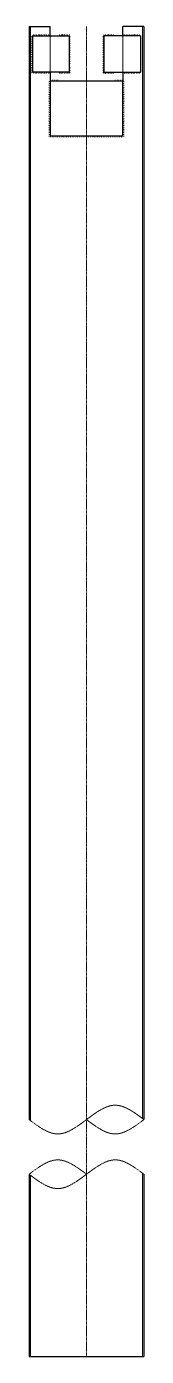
# Model space of a CAD drawing. Header units: millimetres. Extents: x 0 to 76984, y 0 to 13707.
# Drawn here: x 62326 to 62956, y 6407 to 13707 of the extents above; entities that cross this region are included whole.
import ezdxf

# ---------------------------------------------------------------- set-up
doc = ezdxf.new("R2010")
doc.units = ezdxf.units.MM
doc.linetypes.add('CENTER', pattern=[2, 1.25, -0.25, 0.25, -0.25])
doc.linetypes.add('DASHED', pattern=[0.75, 0.5, -0.25])
doc.layers.get('Defpoints').update_dxf_attribs({"color": 8})
for name, color, linetype, lineweight in [('1粗实线', 1, 'Continuous', 30), ('3中心线', 6, 'CENTER', 18), ('4虚线', 2, 'DASHED', 18), ('5标注', 3, 'Continuous', 13)]:
    doc.layers.add(name, color=color, linetype=linetype, lineweight=lineweight)

# ---------------------------------------------------------------- blocks, each defined once
blk = doc.blocks.new('φ630开槽柱头截断线钢管桩2block')
at = {"layer": '1粗实线'}
for p, q in [((-315, 300), (-315, -5700)), ((315, 300), (315, -5700)), ((-200, 50), (-200, 0)), ((200, 50), (200, 0)), ((-315, -6000), (-315, -7000)), ((315, -6000), (315, -7000)), ((-315, -7000), (315, -7000))]:
    blk.add_line(p, q, dxfattribs=at)
at = {"layer": '1粗实线', "lineweight": -3, "ltscale": 100}
for p, q in [((-315, 300), (-200, 300)), ((-200, 250), (-200, 300)), ((315, 300), (200, 300)), ((200, 250), (200, 300)), ((-295.5, 250), (-95.8, 250)), ((-295.5, 250), (-295.5, 50)), ((-95.8, 250), (-95.8, 50)), ((295.5, 250), (95.7, 250)), ((95.7, 250), (95.7, 50)), ((295.5, 250), (295.5, 50)), ((-95.8, 50), (-295.5, 50)), ((95.7, 50), (295.5, 50))]:
    blk.add_line(p, q, dxfattribs=at)
blk.add_lwpolyline([(200, 0), (-200, 0), (-200, -300), (200, -300)], close=True, dxfattribs=at)
at = {"layer": '3中心线'}
blk.add_line((0, 300), (0, -7000), dxfattribs=at)
at = {"layer": '4虚线'}
for p, q in [((-307, 300), (-307, -5706)), ((307, 300), (307, -5694)), ((-200, 250), (-200, 50)), ((200, 250), (200, 50)), ((-307, -6006), (-307, -7000)), ((307, -5994), (307, -7000))]:
    blk.add_line(p, q, dxfattribs=at)
for points in [[(-315, -5700), (-157.5, -5778.7), (0, -5700), (157.5, -5621.2), (315, -5700)], [(315, -5700), (157.5, -5778.7), (0, -5700)], [(315, -6000), (157.5, -5921.2), (0, -6000), (-157.5, -6078.7), (-315, -6000)], [(-315, -6000), (-157.5, -5921.2), (0, -6000)]]:
    blk.add_spline(points, degree=3, dxfattribs=at)
at = {"layer": '5标注'}
for p, q in [((-295.5, 250), (-302.4, 246)), ((-295.5, 240), (-302.4, 236)), ((-295.5, 230), (-302.4, 226)), ((-295.5, 220), (-302.4, 216)), ((-293.8, 250), (-289.8, 256.9)), ((-285, 250), (-281, 256.9)), ((-276.4, 250), (-272.4, 256.9)), ((-267.5, 250), (-263.5, 256.9)), ((-258.9, 250), (-254.9, 256.9)), ((-250.1, 250), (-246.1, 256.9)), ((-241.3, 250), (-237.3, 256.9)), ((-231.3, 250), (-227.3, 256.9)), ((-222.1, 250), (-218.1, 256.9)), ((-212.7, 250), (-208.7, 256.9)), ((-204.9, 250), (-200.9, 256.9)), ((-149.8, 250), (-145.8, 256.9)), ((-141.5, 250), (-137.5, 256.9)), ((-134.7, 250), (-130.7, 256.9)), ((-125.3, 250), (-121.3, 256.9)), ((-115.5, 250), (-111.5, 256.9)), ((-106.3, 250), (-102.3, 256.9)), ((-97.4, 250), (-93.4, 256.9)), ((-95.8, 250), (-88.8, 246)), ((-95.8, 240), (-88.8, 236)), ((-95.8, 230), (-88.8, 226)), ((-95.8, 220), (-88.8, 216)), ((95.7, 250), (88.8, 246)), ((95.7, 240), (88.8, 236)), ((95.7, 230), (88.8, 226)), ((95.7, 220), (88.8, 216)), ((99.3, 250), (95.3, 256.9)), ((108.7, 250), (104.7, 256.9)), ((117.4, 250), (113.4, 256.9)), ((125.3, 250), (121.3, 256.9)), ((133.4, 250), (129.4, 256.9)), ((141.5, 250), (137.5, 256.9)), ((149.4, 250), (145.4, 256.9)), ((204.5, 250), (200.5, 256.9)), ((212.4, 250), (208.4, 256.9)), ((221.3, 250), (217.3, 256.9)), ((231.3, 250), (227.3, 256.9)), ((240.4, 250), (236.4, 256.9)), ((248.7, 250), (244.7, 256.9)), ((257.6, 250), (253.6, 256.9)), ((266.4, 250), (262.4, 256.9)), ((275.2, 250), (271.2, 256.9)), ((284, 250), (280, 256.9)), ((292.8, 250), (288.8, 256.9)), ((-295.5, 210), (-302.4, 206)), ((-295.5, 200), (-302.4, 196)), ((-295.5, 190), (-302.4, 186)), ((-295.5, 180), (-302.4, 176)), ((-295.5, 170), (-302.4, 166)), ((-295.5, 160), (-302.4, 156)), ((-295.5, 150), (-302.4, 146)), ((-95.8, 210), (-88.8, 206)), ((-95.8, 200), (-88.8, 196)), ((-95.8, 190), (-88.8, 186)), ((-95.8, 180), (-88.8, 176)), ((-95.8, 170), (-88.8, 166)), ((-95.8, 160), (-88.8, 156)), ((-95.8, 150), (-88.8, 146)), ((95.7, 210), (88.8, 206)), ((95.7, 200), (88.8, 196)), ((95.7, 190), (88.8, 186)), ((95.7, 180), (88.8, 176)), ((95.7, 170), (88.8, 166)), ((95.7, 160), (88.8, 156)), ((95.7, 150), (88.8, 146)), ((-295.5, 140), (-302.4, 136)), ((-295.5, 130), (-302.4, 126)), ((-295.5, 120), (-302.4, 116)), ((-295.5, 110), (-302.4, 106)), ((-295.5, 100), (-302.4, 96)), ((-295.5, 90), (-302.4, 86)), ((-295.5, 80), (-302.4, 76)), ((-95.8, 140), (-88.8, 136)), ((-95.8, 130), (-88.8, 126)), ((-95.8, 120), (-88.8, 116)), ((-95.8, 110), (-88.8, 106)), ((-95.8, 100), (-88.8, 96)), ((-95.8, 80), (-88.8, 76)), ((95.7, 140), (88.8, 136)), ((95.7, 130), (88.8, 126)), ((95.7, 120), (88.8, 116)), ((95.7, 110), (88.8, 106)), ((95.7, 100), (88.8, 96)), ((95.7, 90), (88.8, 86)), ((95.7, 80), (88.8, 76)), ((-295.5, 70), (-302.4, 66)), ((-295.5, 60), (-302.4, 56)), ((-295.5, 50), (-302.4, 46)), ((-292.8, 50), (-288.8, 43.1)), ((-284.1, 50), (-280.1, 43.1)), ((-275.7, 50), (-271.7, 43.1)), ((-267, 50), (-263, 43.1)), ((-258.7, 50), (-254.7, 43.1)), ((-250, 50), (-246, 43.1)), ((-241.3, 50), (-237.3, 43.1)), ((-231.3, 50), (-227.3, 43.1)), ((-221.3, 50), (-217.3, 43.1)), ((-212.9, 50), (-208.9, 43.1)), ((-200, 0), (-206.9, -4)), ((-205, 50), (-201, 43.1)), ((-193, 0), (-197, 6.9)), ((-183, 0), (-187, 6.9)), ((-173, 0), (-177, 6.9)), ((-163, 0), (-167, 6.9)), ((-153, 0), (-157, 6.9)), ((-149.1, 50), (-145.1, 43.1)), ((-141.3, 50), (-137.3, 43.1)), ((-133.2, 50), (-129.2, 43.1)), ((-124.7, 50), (-120.7, 43.1)), ((-114.7, 50), (-110.7, 43.1)), ((-106.7, 50), (-102.7, 43.1)), ((-98.6, 50), (-94.6, 43.1)), ((-95.8, 70), (-88.8, 66)), ((-95.8, 60), (-88.8, 56)), ((-95.8, 50), (-88.8, 46)), ((95.7, 70), (88.8, 66)), ((95.7, 60), (88.8, 56)), ((95.7, 50), (88.8, 46)), ((99.3, 50), (95.3, 43.1)), ((107.2, 50), (103.2, 43.1)), ((115.3, 50), (111.3, 43.1)), ((125.3, 50), (121.3, 43.1)), ((133.2, 50), (129.2, 43.1)), ((141.3, 50), (137.3, 43.1)), ((149.2, 50), (145.2, 43.1)), ((153.8, 0), (157.8, 6.9)), ((163.8, 0), (167.8, 6.9)), ((173.8, 0), (177.8, 6.9)), ((183.8, 0), (187.8, 6.9)), ((193.8, 0), (197.8, 6.9)), ((200, 0), (206.9, -4)), ((204.6, 50), (200.6, 43.1)), ((213.1, 50), (209.1, 43.1)), ((222.1, 50), (218.1, 43.1)), ((231.5, 50), (227.5, 43.1)), ((241.3, 50), (237.3, 43.1)), ((251, 50), (247, 43.1)), ((259.1, 50), (255.1, 43.1)), ((267.6, 50), (263.6, 43.1)), ((277, 50), (273, 43.1)), ((285.1, 50), (281.1, 43.1)), ((293.4, 50), (289.4, 43.1)), ((-200, -10), (-206.9, -14)), ((-200, -20), (-206.9, -24)), ((-200, -30), (-206.9, -34)), ((-200, -40), (-206.9, -44)), ((-200, -50), (-206.9, -54)), ((-200, -60), (-206.9, -64)), ((-200, -70), (-206.9, -74)), ((200, -10), (206.9, -14)), ((200, -20), (206.9, -24)), ((200, -30), (206.9, -34)), ((200, -40), (206.9, -44)), ((200, -50), (206.9, -54)), ((200, -60), (206.9, -64)), ((200, -70), (206.9, -74)), ((-200, -80), (-206.9, -84)), ((-200, -90), (-206.9, -94)), ((-200, -100), (-206.9, -104)), ((-200, -110), (-206.9, -114)), ((-200, -120), (-206.9, -124)), ((-200, -130), (-206.9, -134)), ((-200, -140), (-206.9, -144)), ((200, -80), (206.9, -84)), ((200, -90), (206.9, -94)), ((200, -100), (206.9, -104)), ((200, -110), (206.9, -114)), ((200, -120), (206.9, -124)), ((200, -130), (206.9, -134)), ((200, -140), (206.9, -144)), ((-200, -150), (-206.9, -154)), ((-200, -160), (-206.9, -164)), ((-200, -170), (-206.9, -174)), ((-200, -180), (-206.9, -184)), ((-200, -190), (-206.9, -194)), ((-200, -200), (-206.9, -204)), ((-200, -210), (-206.9, -214)), ((200, -150), (206.9, -154)), ((200, -160), (206.9, -164)), ((200, -170), (206.9, -174)), ((200, -180), (206.9, -184)), ((200, -190), (206.9, -194)), ((200, -200), (206.9, -204)), ((200, -210), (206.9, -214)), ((-200, -220), (-206.9, -224)), ((-200, -230), (-206.9, -234)), ((-200, -240), (-206.9, -244)), ((-200, -250), (-206.9, -254)), ((-200, -260), (-206.9, -264)), ((-200, -270), (-206.9, -274)), ((-200, -280), (-206.9, -284)), ((-200, -290), (-206.9, -294)), ((200, -220), (206.9, -224)), ((200, -230), (206.9, -234)), ((200, -240), (206.9, -244)), ((200, -250), (206.9, -254)), ((200, -260), (206.9, -264)), ((200, -270), (206.9, -274)), ((200, -280), (206.9, -284)), ((200, -290), (206.9, -294)), ((-200, -300), (-206.9, -304)), ((-194.9, -300), (-198.9, -306.9)), ((-184.9, -300), (-188.9, -306.9)), ((-174.9, -300), (-178.9, -306.9)), ((-164.9, -300), (-168.9, -306.9)), ((-154.9, -300), (-158.9, -306.9)), ((-144.9, -300), (-148.9, -306.9)), ((-134.9, -300), (-138.9, -306.9)), ((-124.9, -300), (-128.9, -306.9)), ((-114.9, -300), (-118.9, -306.9)), ((-104.9, -300), (-108.9, -306.9)), ((-94.9, -300), (-98.9, -306.9)), ((-84.9, -300), (-88.9, -306.9)), ((-74.9, -300), (-78.9, -306.9)), ((-64.9, -300), (-68.9, -306.9)), ((-54.9, -300), (-58.9, -306.9)), ((-44.9, -300), (-48.9, -306.9)), ((-34.9, -300), (-38.9, -306.9)), ((-24.9, -300), (-28.9, -306.9)), ((-14.9, -300), (-18.9, -306.9)), ((-4.9, -300), (-8.9, -306.9)), ((5.1, -300), (1.1, -306.9)), ((15.1, -300), (11.1, -306.9)), ((25.1, -300), (21.1, -306.9)), ((35.1, -300), (31.1, -306.9)), ((45.1, -300), (41.1, -306.9)), ((55.1, -300), (51.1, -306.9)), ((65.1, -300), (61.1, -306.9)), ((75.1, -300), (71.1, -306.9)), ((85.1, -300), (81.1, -306.9)), ((95.1, -300), (91.1, -306.9)), ((105.1, -300), (101.1, -306.9)), ((115.1, -300), (111.1, -306.9)), ((125.1, -300), (121.1, -306.9)), ((135.1, -300), (131.1, -306.9)), ((145.1, -300), (141.1, -306.9)), ((155.1, -300), (151.1, -306.9)), ((165.1, -300), (161.1, -306.9)), ((175.1, -300), (171.1, -306.9)), ((185.1, -300), (181.1, -306.9)), ((195.1, -300), (191.1, -306.9)), ((200, -300), (206.9, -304))]:
    blk.add_line(p, q, dxfattribs=at)

msp = doc.modelspace()

# ---------------------------------------------------------------- block references
at = {"layer": 'Defpoints'}
msp.add_blockref('φ630开槽柱头截断线钢管桩2block', (62640.7, 13407.5), dxfattribs=at)

doc.saveas('drawing.dxf')
